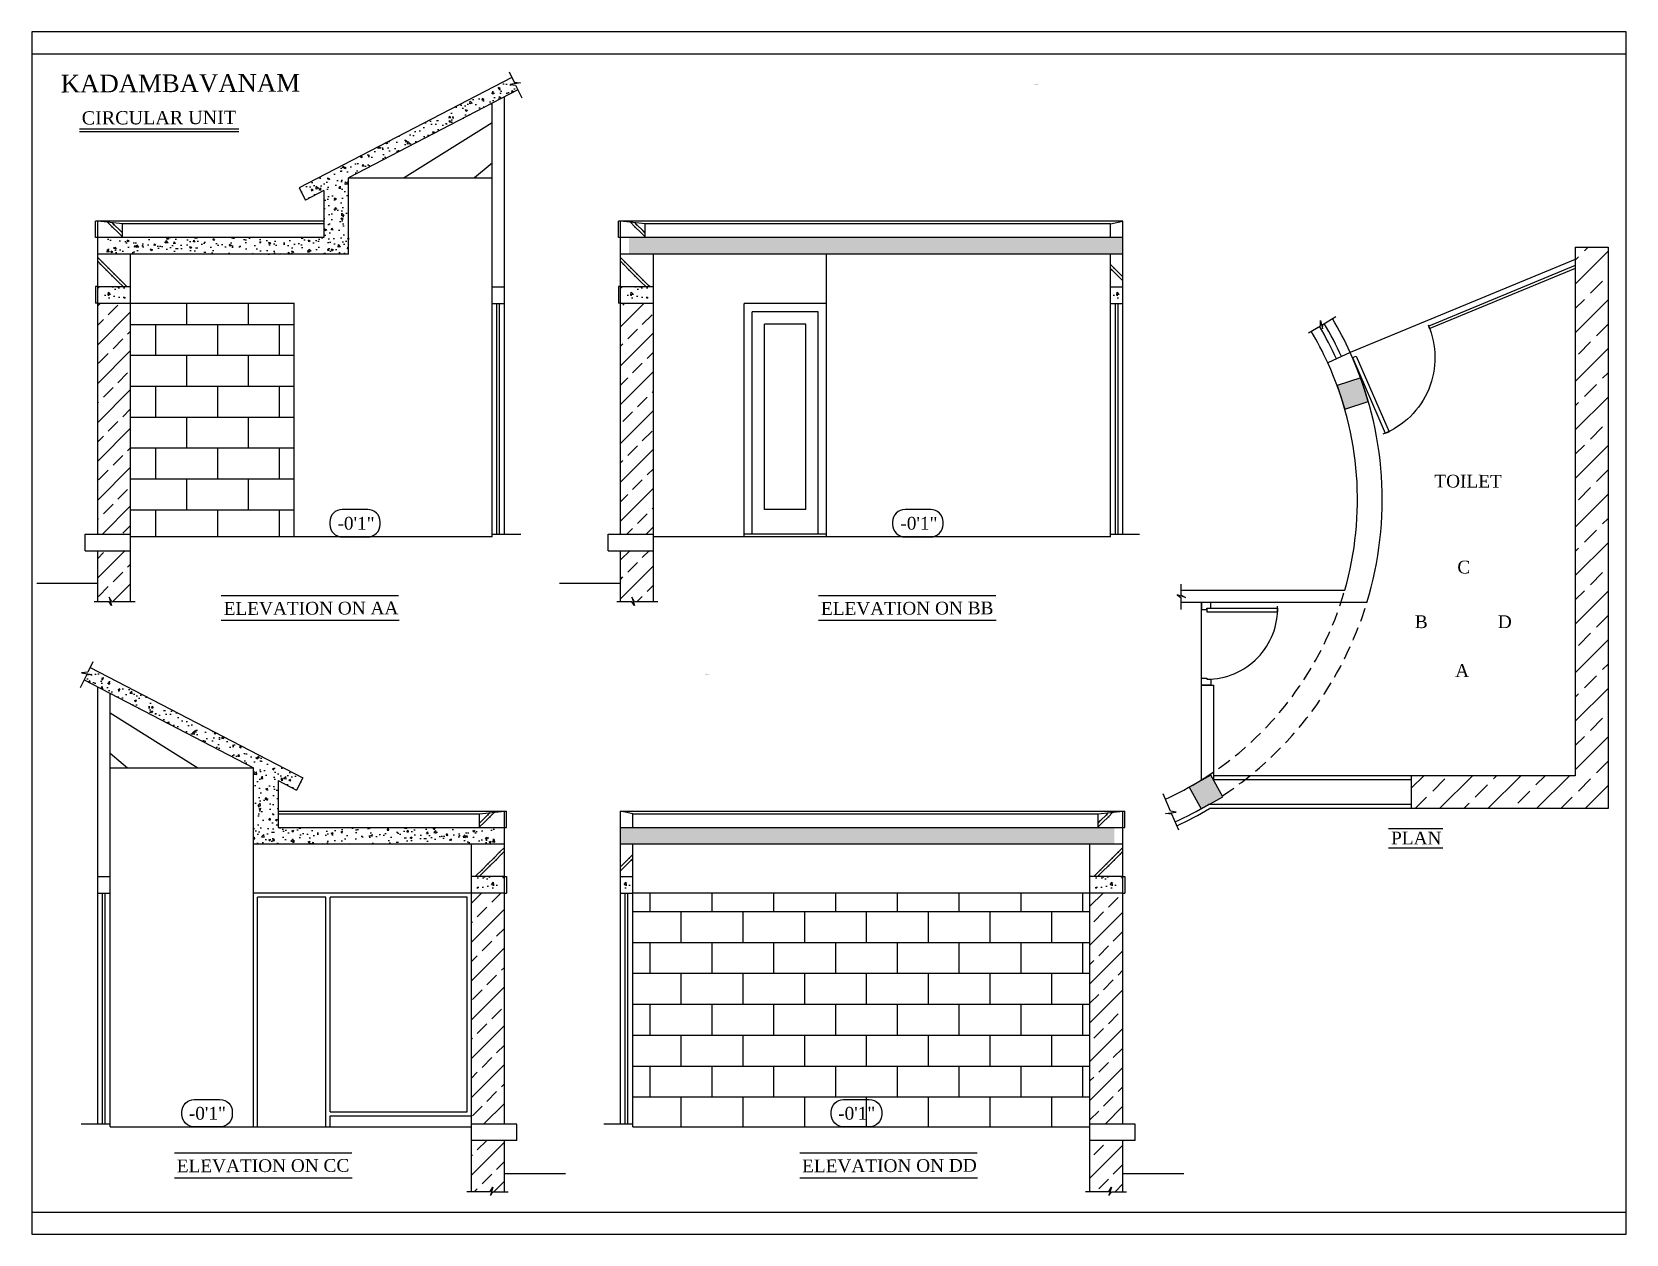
# Model space of a CAD drawing. Extents: x -87 to 3795, y -1857 to 1499.
# Drawn here: x -87 to 493, y 177 to 615 of the extents above; entities that cross this region are included whole.
import ezdxf
from ezdxf.enums import TextEntityAlignment as Align

# ---------------------------------------------------------------- set-up
doc = ezdxf.new("R2010")
doc.units = 0
doc.header["$LTSCALE"] = 20
doc.header["$MEASUREMENT"] = 0
doc.linetypes.add('HIDDEN', pattern=[0.375, 0.25, -0.125])
doc.layers.get('0').update_dxf_attribs({"linetype": 'CONTINUOUS'})
for name, color, linetype in [('border', 230, 'CONTINUOUS'), ('COLUMN', 31, 'CONTINUOUS'), ('DOOR', 1, 'CONTINUOUS'), ('glass', 4, 'CONTINUOUS'), ('HATCH', 8, 'CONTINUOUS'), ('levels', 2, 'CONTINUOUS'), ('Stone', 8, 'CONTINUOUS'), ('TEXTS', 2, 'CONTINUOUS'), ('wall', 13, 'CONTINUOUS'), ('window', 4, 'CONTINUOUS')]:
    doc.layers.add(name, color=color, linetype=linetype)
doc.layers.add('correct', color=230, linetype='CONTINUOUS', plot=False)
doc.styles.add('STYLE1', font='times_2.ttf')
pattern_1 = [(45, (-98.289, 13.591), (-7.07107, 7.07107), []), (45, (-91.218, 13.591), (-7.07107, 7.07107), [5, -2.5])]
pattern_2 = [(0, (-98.289, 13.591), (0, 11.25), []), (90, (-98.29, 13.59), (-22.5, 1e-15), [11.25, -11.25]), (90, (-87.04, 13.59), (-22.5, 1e-15), [-11.25, 11.25])]

msp = doc.modelspace()

# ---------------------------------------------------------------- texts
at = {"layer": 'TEXTS', "style": 'STYLE1'}
for s, height, rotation, p in [('KADAMBAVANAM', 6.4473, 0.20841, (-76.66, 593)), ('TOILET', 4.649, 359.79159, (423.42, 449.23)), ('-0\'1"', 4.649, 359.79159, (24.07, 433.88)), ('-0\'1"', 4.649, 359.79159, (229.01, 433.88)), ('ELEVATION ON AA', 4.6492, 0.20841, (-17.34, 402.81)), ('ELEVATION ON BB', 4.6492, 0.20841, (200.11, 402.81)), ('PLAN', 4.649, 359.79159, (407.67, 319.3)), ('-0\'1"', 4.649, 0.20841, (-30.03, 219.05)), ('-0\'1"', 4.649, 0.20841, (206.39, 219.05)), ('ELEVATION ON CC', 4.6492, 0.20841, (-34.43, 199.88)), ('ELEVATION ON DD', 4.6492, 0.20841, (193.25, 199.88))]:
    msp.add_text(s, height=height, rotation=rotation, dxfattribs=at).set_placement(p)
at = {"layer": 'TEXTS', "color": 7, "style": 'STYLE1'}
msp.add_text('CIRCULAR UNIT', height=4.8355, rotation=0.20841, dxfattribs=at).set_placement((-69.03, 581.34))
at = {"layer": 'TEXTS', "style": 'STYLE1'}
for s, p in [('C', (434.14, 417.91)), ('B', (418.67, 398.01)), ('D', (449.07, 398.01)), ('A', (433.57, 380.21))]:
    msp.add_text(s, height=4.65, rotation=359.79159, dxfattribs=at).set_placement(p, align=Align.CENTER)

# ---------------------------------------------------------------- blocks, each defined once
blk = doc.blocks.new('DR1H902')
at = {"color": 0}
for p, q in [((-0.5, 0), (-0.5, 1)), ((-0.5, 1), (-0.45, 1)), ((-0.45, 0), (-0.45, 1)), ((-0.5, 0), (-0.45, 0))]:
    blk.add_line(p, q, dxfattribs=at)
blk.add_arc((-0.5, 0), 1, 0, 91.707, dxfattribs=at)
blk = doc.blocks.new('A$C3B4262AC')
at = {"layer": 'DOOR'}
for p, q in [((0, 4), (0, 0)), ((2.5, 4), (0, 4)), ((0, 0), (3, 0)), ((2.5, 2.25), (2.5, 4)), ((3, 2.25), (2.5, 2.25)), ((3, 0), (3, 2.25))]:
    blk.add_line(p, q, dxfattribs=at)
blk = doc.blocks.new('A$C1F9E242A')
blk.add_blockref('A$C3B4262AC', (0, 0))
at = {"xscale": -1}
blk.add_blockref('A$C3B4262AC', (36, 0), dxfattribs=at)
at = {"layer": 'DOOR', "xscale": -31, "yscale": 31, "zscale": 68.88888888888889}
blk.add_blockref('DR1H902', (18, 2.25), dxfattribs=at)
blk = doc.blocks.new('*U18')
at = {"xscale": 1.333333333333333, "yscale": 1.333333333333333, "zscale": 1.333333333333333}
blk.add_blockref('A$C1F9E242A', (-44.04, -5.39), dxfattribs=at)

# ---------------------------------------------------------------- hatches: boundary and pattern name
at = {"layer": 'HATCH'}
h = msp.add_hatch(dxfattribs=at)
h.set_pattern_fill('AR-CONC', color=256, style=0)
h.set_pattern_definition([(130, (21569.179, 5107.121), (-7.1726018, -0.6275213), [0.75, -8.25]), (185, (21569.179, 5107.121), (1.3875133, 7.5219213), [0.6, -6.6]), (79.5486, (21568.5814, 5107.0684), (-5.7850938, 6.8943954), [0.637402, -7.011421]), (133.8158, (21569.179, 5109.121), (-10.6724105, -1.65519), [1.125, -12.375]), (83.3644, (21568.29, 5108.983), (-9.346627, 9.7411787), [0.956103, -10.51713]), (188.8158, (21569.179, 5109.121), (-9.3466195, 9.741186), [0.9, -9.9]), (159, (21568.179, 5108.621), (-5.9690705, -4.0261889), [0.75, -8.25]), (214, (21568.179, 5108.621), (-2.4331533, 7.2515005), [0.6, -6.6]), (108.5486, (21567.682, 5108.285), (-8.4022263, 3.225305), [0.637402, -7.011421]), (142.5, (21569.1792, 5107.1207), (-0.12159855, 3.32893854), [0, -6.52, 0, -6.7, 0, -6.625]), (172.5, (21569.179, 5107.1207), (-2.6306954, 3.9441171), [0, -3.82, 0, -6.37, 0, -2.525]), (212.5, (21571.4092, 5107.1207), (-5.33822436, -0.22554872), [0, -2.5, 0, -7.8, 0, -10.35]), (222.5, (21572.409, 5107.1207), (-5.8318617, 1.0010498), [0, -3.25, 0, -5.18, 0, -7.35])])
h.paths.add_polyline_path([(-60.07, 540.21), (19.14, 540.21), (19.14, 557.31), (12.44, 553.84), (10.14, 558.28), (28.59, 567.85), (87.59, 598.44), (89.79, 593.95), (28.14, 561.98), (28.14, 534.21), (-60.07, 534.21)])
h = msp.add_hatch(dxfattribs=at)
h.set_pattern_fill('AR-CONC', color=256, style=0)
h.set_pattern_definition([(130, (21759.5134, 5107.121), (-7.1726018, -0.6275213), [0.75, -8.25]), (185, (21759.513, 5107.121), (1.3875133, 7.5219213), [0.6, -6.6]), (79.5486, (21758.9156, 5107.0684), (-5.7850938, 6.8943954), [0.637402, -7.011421]), (133.8158, (21759.513, 5109.121), (-10.6724105, -1.65519), [1.125, -12.375]), (83.3644, (21758.624, 5108.983), (-9.346627, 9.7411787), [0.956103, -10.51713]), (188.8158, (21759.513, 5109.121), (-9.3466195, 9.741186), [0.9, -9.9]), (159, (21758.5134, 5108.621), (-5.9690705, -4.0261889), [0.75, -8.25]), (214, (21758.513, 5108.621), (-2.4331533, 7.2515005), [0.6, -6.6]), (108.5486, (21758.016, 5108.285), (-8.4022263, 3.225305), [0.637402, -7.011421]), (142.5, (21759.5134, 5107.1207), (-0.12159855, 3.32893854), [0, -6.52, 0, -6.7, 0, -6.625]), (172.5, (21759.5134, 5107.1207), (-2.6306954, 3.9441171), [0, -3.82, 0, -6.37, 0, -2.525]), (212.5, (21761.7434, 5107.1207), (-5.33822436, -0.22554872), [0, -2.5, 0, -7.8, 0, -10.35]), (222.5, (21762.7434, 5107.1207), (-5.8318617, 1.0010498), [0, -3.25, 0, -5.18, 0, -7.35])])
h.paths.add_polyline_path([(130.26, 540.21), (310.05, 540.21), (310.05, 534.21), (130.26, 534.21)])
h.paths.add_polyline_path([(279.02, 596.2), (277.28, 595.92), (279.29, 595.65), (280.13, 593.95)])
h = msp.add_hatch(dxfattribs=at)
h.set_pattern_fill('BRICK HATCH', color=8, angle=45, style=0)
h.set_pattern_definition([(135, (96177.875, 71111.977), (8.4852814, 8.4852814), [3, 0]), (135, (96178.582, 71112.684), (8.4852814, 8.4852814), [3, 0])])
h.paths.add_polyline_path([(-54.24, 540.21), (-54.24, 545.21), (-63.24, 546.21), (-63.24, 540.21)])
h = msp.add_hatch(dxfattribs=at)
h.set_pattern_fill('BRICK HATCH', color=8, angle=45, style=0)
h.set_pattern_definition([(135, (96368.209, 71111.977), (8.4852814, 8.4852814), [3, 0]), (135, (96368.916, 71112.684), (8.4852814, 8.4852814), [3, 0])])
h.paths.add_polyline_path([(136.1, 540.21), (136.1, 545.21), (127.1, 546.21), (127.1, 540.21)])
h = msp.add_hatch(dxfattribs=at)
h.set_pattern_fill('BRICK HATCH', color=8, angle=45, style=0)
h.set_pattern_definition([(135, (96177.875, 71094.088), (8.4852814, 8.4852814), [3, 0]), (135, (96178.582, 71094.795), (8.4852814, 8.4852814), [3, 0])])
h.paths.add_polyline_path([(-51.24, 522.32), (-51.24, 534.21), (-63.24, 534.21), (-63.24, 522.32)])
h = msp.add_hatch(dxfattribs=at)
h.set_pattern_fill('BRICK HATCH', color=8, angle=45, style=0)
h.set_pattern_definition([(135, (96368.209, 71094.088), (8.4852814, 8.4852814), [3, 0]), (135, (96368.916, 71094.795), (8.4852814, 8.4852814), [3, 0])])
h.paths.add_polyline_path([(139.1, 522.32), (139.1, 534.21), (127.1, 534.21), (127.1, 522.32)])
h = msp.add_hatch(dxfattribs=at)
h.set_pattern_fill('BRICK HATCH', color=8, angle=45, style=0)
h.set_pattern_definition([(135, (96544.061, 71094.088), (8.4852814, 8.4852814), [3, 0]), (135, (96544.768, 71094.795), (8.4852814, 8.4852814), [3, 0])])
h.paths.add_polyline_path([(310.05, 522.32), (310.05, 534.21), (305.55, 534.21), (305.55, 522.32)])
h = msp.add_hatch(dxfattribs=at)
h.set_pattern_fill('ANSI33', color=256, scale=50, style=0)
h.set_pattern_definition([(45, (-95752.523, 73541.921), (-8.8388348, 8.8388348), []), (45, (-95743.684, 73541.921), (-8.8388348, 8.8388348), [6.25, -3.125])])
h.paths.add_polyline_path([(474.75, 344.3), (415.17, 344.3), (415.17, 332.3), (486.75, 332.3), (486.75, 536.69), (474.75, 536.69)])
h = msp.add_hatch(dxfattribs=at)
h.set_pattern_fill('AR-CONC', color=256, style=0)
h.set_pattern_definition([(130, (21486.7987, 5101.121), (-7.1726018, -0.6275213), [0.75, -8.25]), (185, (21486.799, 5101.121), (1.3875133, 7.5219213), [0.6, -6.6]), (79.5486, (21486.201, 5101.0684), (-5.7850938, 6.8943954), [0.637402, -7.011421]), (133.8158, (21486.799, 5103.121), (-10.6724105, -1.65519), [1.125, -12.375]), (83.3644, (21485.909, 5102.983), (-9.346627, 9.7411787), [0.956103, -10.51713]), (188.8158, (21486.799, 5103.121), (-9.3466195, 9.741186), [0.9, -9.9]), (159, (21485.7987, 5102.621), (-5.9690705, -4.0261889), [0.75, -8.25]), (214, (21485.799, 5102.621), (-2.4331533, 7.2515005), [0.6, -6.6]), (108.5486, (21485.301, 5102.285), (-8.4022263, 3.225305), [0.637402, -7.011421]), (142.5, (21486.7987, 5101.1207), (-0.12159855, 3.32893854), [0, -6.52, 0, -6.7, 0, -6.625]), (172.5, (21486.7987, 5101.1207), (-2.6306954, 3.9441171), [0, -3.82, 0, -6.37, 0, -2.525]), (212.5, (21489.0287, 5101.1207), (-5.33822436, -0.22554872), [0, -2.5, 0, -7.8, 0, -10.35]), (222.5, (21490.0287, 5101.1207), (-5.8318617, 1.0010498), [0, -3.25, 0, -5.18, 0, -7.35])])
h.paths.add_polyline_path([(-63.24, 522.32), (-51.24, 522.32), (-51.24, 516.32), (-63.24, 516.32)])
h = msp.add_hatch(dxfattribs=at)
h.set_pattern_fill('AR-CONC', color=256, style=0)
h.set_pattern_definition([(130, (21677.133, 5101.121), (-7.1726018, -0.6275213), [0.75, -8.25]), (185, (21677.133, 5101.121), (1.3875133, 7.5219213), [0.6, -6.6]), (79.5486, (21676.535, 5101.0684), (-5.7850938, 6.8943954), [0.637402, -7.011421]), (133.8158, (21677.133, 5103.121), (-10.6724105, -1.65519), [1.125, -12.375]), (83.3644, (21676.243, 5102.983), (-9.346627, 9.7411787), [0.956103, -10.51713]), (188.8158, (21677.133, 5103.121), (-9.3466195, 9.741186), [0.9, -9.9]), (159, (21676.133, 5102.621), (-5.9690705, -4.0261889), [0.75, -8.25]), (214, (21676.133, 5102.621), (-2.4331533, 7.2515005), [0.6, -6.6]), (108.5486, (21675.6354, 5102.285), (-8.4022263, 3.225305), [0.637402, -7.011421]), (142.5, (21677.1328, 5101.1207), (-0.12159855, 3.32893854), [0, -6.52, 0, -6.7, 0, -6.625]), (172.5, (21677.133, 5101.1207), (-2.6306954, 3.9441171), [0, -3.82, 0, -6.37, 0, -2.525]), (212.5, (21679.3628, 5101.1207), (-5.33822436, -0.22554872), [0, -2.5, 0, -7.8, 0, -10.35]), (222.5, (21680.363, 5101.1207), (-5.8318617, 1.0010498), [0, -3.25, 0, -5.18, 0, -7.35])])
h.paths.add_polyline_path([(127.1, 522.32), (139.1, 522.32), (139.1, 516.32), (127.1, 516.32)])
h = msp.add_hatch(dxfattribs=at)
h.set_pattern_fill('AR-CONC', color=256, style=0)
h.set_pattern_definition([(130, (21854.0585, 5101.121), (-7.1726018, -0.6275213), [0.75, -8.25]), (185, (21854.0585, 5101.121), (1.3875133, 7.5219213), [0.6, -6.6]), (79.5486, (21853.461, 5101.0684), (-5.7850938, 6.8943954), [0.637402, -7.011421]), (133.8158, (21854.0585, 5103.121), (-10.6724105, -1.65519), [1.125, -12.375]), (83.3644, (21853.169, 5102.983), (-9.346627, 9.7411787), [0.956103, -10.51713]), (188.8158, (21854.058, 5103.121), (-9.3466195, 9.741186), [0.9, -9.9]), (159, (21853.0585, 5102.621), (-5.9690705, -4.0261889), [0.75, -8.25]), (214, (21853.0585, 5102.621), (-2.4331533, 7.2515005), [0.6, -6.6]), (108.5486, (21852.561, 5102.285), (-8.4022263, 3.225305), [0.637402, -7.011421]), (142.5, (21854.0585, 5101.1207), (-0.12159855, 3.32893854), [0, -6.52, 0, -6.7, 0, -6.625]), (172.5, (21854.0585, 5101.1207), (-2.6306954, 3.9441171), [0, -3.82, 0, -6.37, 0, -2.525]), (212.5, (21856.2885, 5101.1207), (-5.33822436, -0.22554872), [0, -2.5, 0, -7.8, 0, -10.35]), (222.5, (21857.2885, 5101.1207), (-5.8318617, 1.0010498), [0, -3.25, 0, -5.18, 0, -7.35])])
h.paths.add_polyline_path([(310.05, 516.21), (310.05, 522.21), (305.55, 522.21), (305.55, 516.21)])
h = msp.add_hatch(dxfattribs=at)
h.set_pattern_fill('ANSI33', color=256, scale=40, style=0)
h.set_pattern_definition(pattern_1)
h.paths.add_polyline_path([(-51.24, 516.32), (-63.24, 516.32), (-63.24, 432.32), (-51.24, 432.32)])
h.paths.add_polyline_path([(-63.24, 407.62), (-59.05, 407.62), (-58.15, 406.28), (-59.06, 409.23), (-58.11, 407.64), (-51.24, 407.64), (-51.24, 426.32), (-63.24, 426.32)])
h = msp.add_hatch(dxfattribs=at)
h.set_pattern_fill('ANSI33', color=256, scale=40, style=0)
h.set_pattern_definition(pattern_1)
h.paths.add_polyline_path([(139.1, 516.32), (127.1, 516.32), (127.1, 432.32), (139.1, 432.32)])
h.paths.add_polyline_path([(127.1, 407.62), (131.28, 407.62), (132.19, 406.28), (131.27, 409.23), (132.23, 407.64), (139.1, 407.64), (139.1, 426.32), (127.1, 426.32)])
for points in [[(388.06, 486.29), (390.85, 477.73), (399.4, 480.52), (396.62, 489.07)], [(334.19, 340.17), (338.49, 332.26), (346.4, 336.56), (342.1, 344.47)]]:
    msp.add_hatch(color=256, dxfattribs=at).paths.add_polyline_path(points)
h = msp.add_hatch(dxfattribs=at)
h.set_pattern_fill('AR-CONC', color=256, style=0)
h.set_pattern_definition([(50, (-21547.5755, 4892.3416), (7.1726018, -0.6275213), [0.75, -8.25]), (355, (-21547.5755, 4892.3416), (-1.3875133, 7.5219213), [0.6, -6.6]), (100.4514, (-21546.978, 4892.289), (5.7850938, 6.8943954), [0.637402, -7.011421]), (46.1842, (-21547.5755, 4894.342), (10.6724105, -1.65519), [1.125, -12.375]), (96.6356, (-21546.686, 4894.204), (9.346627, 9.7411787), [0.956103, -10.51713]), (351.1842, (-21547.575, 4894.342), (9.3466195, 9.741186), [0.9, -9.9]), (21, (-21546.5755, 4893.8416), (5.9690705, -4.0261889), [0.75, -8.25]), (326, (-21546.5755, 4893.8416), (2.4331533, 7.2515005), [0.6, -6.6]), (71.4514, (-21546.078, 4893.506), (8.4022263, 3.225305), [0.637402, -7.011421]), (37.5, (-21547.5755, 4892.3416), (0.12159855, 3.32893854), [0, -6.52, 0, -6.7, 0, -6.625]), (7.5, (-21547.5755, 4892.3416), (2.6306954, 3.9441171), [0, -3.82, 0, -6.37, 0, -2.525]), (327.5, (-21549.8055, 4892.3416), (5.33822436, -0.22554872), [0, -2.5, 0, -7.8, 0, -10.35]), (317.5, (-21550.8055, 4892.3416), (5.8318617, 1.0010498), [0, -3.25, 0, -5.18, 0, -7.35])])
h.paths.add_polyline_path([(81.68, 325.43), (2.46, 325.43), (2.46, 342.54), (9.16, 339.06), (11.46, 343.5), (-6.99, 353.07), (-65.99, 383.66), (-68.19, 379.17), (-6.54, 347.2), (-6.54, 319.43), (81.68, 319.43)])
h = msp.add_hatch(dxfattribs=at)
h.set_pattern_fill('AR-CONC', color=256, style=0)
h.set_pattern_definition([(50, (-21322.3653, 4892.3416), (7.1726018, -0.6275213), [0.75, -8.25]), (355, (-21322.365, 4892.3416), (-1.3875133, 7.5219213), [0.6, -6.6]), (100.4514, (-21321.7676, 4892.289), (5.7850938, 6.8943954), [0.637402, -7.011421]), (46.1842, (-21322.365, 4894.342), (10.6724105, -1.65519), [1.125, -12.375]), (96.6356, (-21321.476, 4894.204), (9.346627, 9.7411787), [0.956103, -10.51713]), (351.1842, (-21322.365, 4894.342), (9.3466195, 9.741186), [0.9, -9.9]), (21, (-21321.3653, 4893.8416), (5.9690705, -4.0261889), [0.75, -8.25]), (326, (-21321.365, 4893.8416), (2.4331533, 7.2515005), [0.6, -6.6]), (71.4514, (-21320.868, 4893.506), (8.4022263, 3.225305), [0.637402, -7.011421]), (37.5, (-21322.3653, 4892.3416), (0.12159855, 3.32893854), [0, -6.52, 0, -6.7, 0, -6.625]), (7.5, (-21322.3653, 4892.3416), (2.6306954, 3.9441171), [0, -3.82, 0, -6.37, 0, -2.525]), (327.5, (-21324.5953, 4892.3416), (5.33822436, -0.22554872), [0, -2.5, 0, -7.8, 0, -10.35]), (317.5, (-21325.5953, 4892.3416), (5.8318617, 1.0010498), [0, -3.25, 0, -5.18, 0, -7.35])])
h.paths.add_polyline_path([(306.89, 325.43), (127.1, 325.43), (127.1, 319.43), (306.89, 319.43)])
h.paths.add_polyline_path([(158.12, 381.42), (159.87, 381.15), (157.86, 380.87), (157.02, 379.17)])
h = msp.add_hatch(dxfattribs=at)
h.set_pattern_fill('BRICK HATCH', color=8, angle=45, style=0)
h.set_pattern_definition([(45, (-96156.271, 70897.198), (-8.4852814, 8.4852814), [3, 0]), (45, (-96156.978, 70897.905), (-8.4852814, 8.4852814), [3, 0])])
h.paths.add_polyline_path([(75.84, 325.43), (75.84, 330.43), (84.84, 331.43), (84.84, 325.43)])
h = msp.add_hatch(dxfattribs=at)
h.set_pattern_fill('BRICK HATCH', color=8, angle=45, style=0)
h.set_pattern_definition([(45, (-95931.061, 70897.198), (-8.4852814, 8.4852814), [3, 0]), (45, (-95931.768, 70897.905), (-8.4852814, 8.4852814), [3, 0])])
h.paths.add_polyline_path([(301.05, 325.43), (301.05, 330.43), (310.05, 331.43), (310.05, 325.43)])
h = msp.add_hatch(dxfattribs=at)
h.set_pattern_fill('BRICK HATCH', color=8, angle=45, style=0)
h.set_pattern_definition([(45, (-96156.271, 70879.309), (-8.4852814, 8.4852814), [3, 0]), (45, (-96156.978, 70880.016), (-8.4852814, 8.4852814), [3, 0])])
h.paths.add_polyline_path([(72.84, 307.54), (72.84, 319.43), (84.84, 319.43), (84.84, 307.54)])
h = msp.add_hatch(dxfattribs=at)
h.set_pattern_fill('BRICK HATCH', color=8, angle=45, style=0)
h.set_pattern_definition([(45, (-96106.913, 70879.309), (-8.4852814, 8.4852814), [3, 0]), (45, (-96107.62, 70880.016), (-8.4852814, 8.4852814), [3, 0])])
h.paths.add_polyline_path([(127.1, 307.54), (127.1, 319.43), (131.6, 319.43), (131.6, 307.54)])
h = msp.add_hatch(dxfattribs=at)
h.set_pattern_fill('BRICK HATCH', color=8, angle=45, style=0)
h.set_pattern_definition([(45, (-95931.061, 70879.309), (-8.4852814, 8.4852814), [3, 0]), (45, (-95931.768, 70880.016), (-8.4852814, 8.4852814), [3, 0])])
h.paths.add_polyline_path([(298.05, 307.54), (298.05, 319.43), (310.05, 319.43), (310.05, 307.54)])
h = msp.add_hatch(dxfattribs=at)
h.set_pattern_fill('AR-CONC', color=256, style=0)
h.set_pattern_definition([(50, (-21465.195, 4886.3416), (7.1726018, -0.6275213), [0.75, -8.25]), (355, (-21465.195, 4886.3416), (-1.3875133, 7.5219213), [0.6, -6.6]), (100.4514, (-21464.597, 4886.289), (5.7850938, 6.8943954), [0.637402, -7.011421]), (46.1842, (-21465.195, 4888.342), (10.6724105, -1.65519), [1.125, -12.375]), (96.6356, (-21464.306, 4888.204), (9.346627, 9.7411787), [0.956103, -10.51713]), (351.1842, (-21465.195, 4888.342), (9.3466195, 9.741186), [0.9, -9.9]), (21, (-21464.195, 4887.8416), (5.9690705, -4.0261889), [0.75, -8.25]), (326, (-21464.195, 4887.8416), (2.4331533, 7.2515005), [0.6, -6.6]), (71.4514, (-21463.6975, 4887.506), (8.4022263, 3.225305), [0.637402, -7.011421]), (37.5, (-21465.195, 4886.3416), (0.12159855, 3.32893854), [0, -6.52, 0, -6.7, 0, -6.625]), (7.5, (-21465.195, 4886.3416), (2.6306954, 3.9441171), [0, -3.82, 0, -6.37, 0, -2.525]), (327.5, (-21467.425, 4886.3416), (5.33822436, -0.22554872), [0, -2.5, 0, -7.8, 0, -10.35]), (317.5, (-21468.425, 4886.3416), (5.8318617, 1.0010498), [0, -3.25, 0, -5.18, 0, -7.35])])
h.paths.add_polyline_path([(84.84, 307.54), (72.84, 307.54), (72.84, 301.54), (84.84, 301.54)])
h = msp.add_hatch(dxfattribs=at)
h.set_pattern_fill('AR-CONC', color=256, style=0)
h.set_pattern_definition([(50, (-21416.9104, 4886.3416), (7.1726018, -0.6275213), [0.75, -8.25]), (355, (-21416.9104, 4886.3416), (-1.3875133, 7.5219213), [0.6, -6.6]), (100.4514, (-21416.313, 4886.289), (5.7850938, 6.8943954), [0.637402, -7.011421]), (46.1842, (-21416.91, 4888.342), (10.6724105, -1.65519), [1.125, -12.375]), (96.6356, (-21416.021, 4888.204), (9.346627, 9.7411787), [0.956103, -10.51713]), (351.1842, (-21416.91, 4888.342), (9.3466195, 9.741186), [0.9, -9.9]), (21, (-21415.9104, 4887.8416), (5.9690705, -4.0261889), [0.75, -8.25]), (326, (-21415.9104, 4887.8416), (2.4331533, 7.2515005), [0.6, -6.6]), (71.4514, (-21415.413, 4887.506), (8.4022263, 3.225305), [0.637402, -7.011421]), (37.5, (-21416.9104, 4886.3416), (0.12159855, 3.32893854), [0, -6.52, 0, -6.7, 0, -6.625]), (7.5, (-21416.9104, 4886.3416), (2.6306954, 3.9441171), [0, -3.82, 0, -6.37, 0, -2.525]), (327.5, (-21419.1404, 4886.3416), (5.33822436, -0.22554872), [0, -2.5, 0, -7.8, 0, -10.35]), (317.5, (-21420.1404, 4886.3416), (5.8318617, 1.0010498), [0, -3.25, 0, -5.18, 0, -7.35])])
h.paths.add_polyline_path([(127.1, 301.43), (127.1, 307.43), (131.6, 307.43), (131.6, 301.43)])
h = msp.add_hatch(dxfattribs=at)
h.set_pattern_fill('AR-CONC', color=256, style=0)
h.set_pattern_definition([(50, (-21239.985, 4886.3416), (7.1726018, -0.6275213), [0.75, -8.25]), (355, (-21239.985, 4886.3416), (-1.3875133, 7.5219213), [0.6, -6.6]), (100.4514, (-21239.387, 4886.289), (5.7850938, 6.8943954), [0.637402, -7.011421]), (46.1842, (-21239.985, 4888.342), (10.6724105, -1.65519), [1.125, -12.375]), (96.6356, (-21239.095, 4888.204), (9.346627, 9.7411787), [0.956103, -10.51713]), (351.1842, (-21239.985, 4888.342), (9.3466195, 9.741186), [0.9, -9.9]), (21, (-21238.985, 4887.8416), (5.9690705, -4.0261889), [0.75, -8.25]), (326, (-21238.985, 4887.8416), (2.4331533, 7.2515005), [0.6, -6.6]), (71.4514, (-21238.4874, 4887.506), (8.4022263, 3.225305), [0.637402, -7.011421]), (37.5, (-21239.9848, 4886.3416), (0.12159855, 3.32893854), [0, -6.52, 0, -6.7, 0, -6.625]), (7.5, (-21239.9848, 4886.3416), (2.6306954, 3.9441171), [0, -3.82, 0, -6.37, 0, -2.525]), (327.5, (-21242.2148, 4886.3416), (5.33822436, -0.22554872), [0, -2.5, 0, -7.8, 0, -10.35]), (317.5, (-21243.215, 4886.3416), (5.8318617, 1.0010498), [0, -3.25, 0, -5.18, 0, -7.35])])
h.paths.add_polyline_path([(310.05, 307.54), (298.05, 307.54), (298.05, 301.54), (310.05, 301.54)])
h = msp.add_hatch(dxfattribs=at)
h.set_pattern_fill('ANSI33', color=256, scale=40, style=0)
h.set_pattern_definition(pattern_1)
h.paths.add_polyline_path([(72.84, 301.54), (84.84, 301.54), (84.84, 217.54), (72.84, 217.54)])
h.paths.add_polyline_path([(84.84, 192.85), (80.66, 192.85), (79.75, 191.5), (80.67, 194.45), (79.71, 192.86), (72.84, 192.86), (72.84, 211.54), (84.84, 211.54)])
h = msp.add_hatch(dxfattribs=at)
h.set_pattern_fill('ANSI33', color=256, scale=40, style=0)
h.set_pattern_definition(pattern_1)
h.paths.add_polyline_path([(298.05, 301.54), (310.05, 301.54), (310.05, 217.54), (298.05, 217.54)])
h.paths.add_polyline_path([(310.05, 192.85), (305.87, 192.85), (304.96, 191.5), (305.88, 194.45), (304.92, 192.86), (298.05, 192.86), (298.05, 211.54), (310.05, 211.54)])
at = {"layer": 'Stone', "lineweight": -2}
h = msp.add_hatch(dxfattribs=at)
h.set_pattern_fill('BRICK', color=8, scale=45, style=0)
h.set_pattern_definition(pattern_2)
h.paths.add_polyline_path([(8.34, 516.32), (-51.24, 516.32), (-51.24, 431.21), (8.34, 431.21)])
h = msp.add_hatch(dxfattribs=at)
h.set_pattern_fill('BRICK', color=8, scale=45, style=0)
h.set_pattern_definition(pattern_2)
h.paths.add_polyline_path([(298.05, 301.54), (131.6, 301.54), (131.6, 216.43), (298.05, 216.43)])

# ---------------------------------------------------------------- linework, layer by layer
at = {"color": 8}
for p, q in [((80.34, 581.95), (48.32, 561.98)), ((80.34, 567.31), (73.99, 561.98)), ((-58.74, 367.17), (-26.71, 347.2)), ((-58.74, 352.53), (-52.39, 347.2))]:
    msp.add_line(p, q, dxfattribs=at)
for p, q in [((28.14, 561.98), (80.34, 561.98)), ((202.1, 431.21), (202.1, 534.21)), ((474.75, 532.23), (392.84, 498.3)), ((305.55, 432.21), (305.55, 516.21)), ((310.05, 432.21), (310.05, 516.21)), ((172.1, 431.21), (172.1, 432.21)), ((202.1, 432.21), (172.1, 432.21)), ((202.1, 431.21), (202.1, 432.21)), ((338.67, 377.3), (338.67, 407.3)), ((-58.74, 347.2), (-6.54, 347.2)), ((415.17, 344.3), (343.17, 344.3)), ((415.17, 332.3), (341.59, 332.3)), ((-6.54, 216.43), (-6.54, 319.43)), ((127.1, 217.43), (127.1, 301.43)), ((131.6, 217.43), (131.6, 301.43)), ((21.36, 216.43), (21.36, 220.43)), ((21.36, 220.43), (72.84, 220.43))]:
    msp.add_line(p, q)
for points in [[(86.56, 600.53), (88.44, 596.72), (90.76, 596.53), (86.95, 595.92), (88.95, 595.65), (91.2, 591.1)], [(377.61, 505.46), (381.98, 508.09), (381.98, 509.95), (382.71, 506.95), (382.8, 508.57), (387.51, 511.41)], [(331.19, 413.98), (331.19, 410.16), (332.79, 409.2), (329.84, 410.12), (331.18, 409.21), (331.18, 404.83)], [(-49.58, 407.64), (-58.11, 407.64), (-59.06, 409.23), (-58.15, 406.28), (-59.05, 407.62), (-64.56, 407.62)], [(140.75, 407.64), (132.23, 407.64), (131.27, 409.23), (132.19, 406.28), (131.28, 407.62), (125.78, 407.62)], [(-64.95, 385.76), (-66.84, 381.94), (-69.16, 381.75), (-65.34, 381.15), (-67.35, 380.87), (-69.6, 376.33)], [(330.4, 324.41), (327.86, 330.26), (325.55, 330.56), (329.39, 330.98), (327.4, 331.35), (324.66, 337.66)], [(71.18, 192.86), (79.71, 192.86), (80.67, 194.45), (79.75, 191.5), (80.66, 192.85), (86.16, 192.85)], [(296.4, 192.86), (304.92, 192.86), (305.88, 194.45), (304.96, 191.5), (305.87, 192.85), (311.37, 192.85)]]:
    msp.add_lwpolyline(points)
for radius, start, end in [(120, 24.4991, 30.70218), (129, 24.4991, 30.72229), (130.5, 294.54569, 300.45032)]:
    msp.add_arc((275.45, 444.8), radius, start, end)
at = {"linetype": 'HIDDEN'}
for radius, start, end in [(120, 301.78833, 344.03799), (129, 303.29065, 343.10027)]:
    msp.add_arc((275.45, 444.8), radius, start, end, dxfattribs=at)
at = {"layer": 'border', "lineweight": -2}
for p, q in [((-87.19, 607.12), (493.26, 607.12)), ((-87.19, 185.35), (493.26, 185.35))]:
    msp.add_line(p, q, dxfattribs=at)
at = {"layer": 'COLUMN'}
for points in [[(390.85, 477.73), (399.4, 480.52), (396.62, 489.07), (388.06, 486.29)], [(338.49, 332.26), (346.4, 336.56), (342.1, 344.47), (334.19, 340.17)]]:
    msp.add_lwpolyline(points, close=True, dxfattribs=at)
at = {"layer": 'correct', "color": 3}
msp.add_lwpolyline([(-87.19, 615.07), (-87.19, 177.4), (493.26, 177.4), (493.26, 615.07)], close=True, dxfattribs=at)
at = {"layer": 'DOOR'}
for p, q in [((80.34, 432.21), (80.34, 516.21)), ((82.09, 432.21), (82.09, 516.21)), ((83.09, 432.21), (83.09, 516.21)), ((84.84, 432.21), (84.84, 516.21)), ((202.1, 516.21), (172.1, 516.21)), ((172.1, 432.21), (172.1, 516.21)), ((175.1, 432.21), (175.1, 513.21)), ((199.1, 513.21), (175.1, 513.21)), ((199.1, 432.21), (199.1, 513.21)), ((202.1, 432.21), (202.1, 516.21)), ((194.6, 508.71), (179.6, 508.71)), ((179.6, 441.21), (179.6, 508.71)), ((194.6, 441.21), (194.6, 508.71)), ((194.6, 441.21), (179.6, 441.21)), ((-63.24, 217.43), (-63.24, 301.43)), ((-61.49, 217.43), (-61.49, 301.43)), ((-60.49, 217.43), (-60.49, 301.43)), ((-58.74, 217.43), (-58.74, 301.43))]:
    msp.add_line(p, q, dxfattribs=at)
at = {"layer": 'glass'}
for p, q in [((474.75, 530.06), (421.37, 507.95)), ((474.75, 528.98), (421.77, 507.03)), ((307.3, 432.21), (307.3, 516.21)), ((308.3, 432.21), (308.3, 516.21)), ((72.84, 301.54), (-6.54, 301.54)), ((19.86, 300.04), (-5.04, 300.04)), ((-5.04, 216.43), (-5.04, 300.04)), ((19.86, 216.43), (19.86, 300.04)), ((71.34, 300.04), (21.36, 300.04)), ((21.36, 221.93), (21.36, 300.04)), ((71.34, 221.93), (71.34, 300.04)), ((128.85, 217.43), (128.85, 301.43)), ((129.85, 217.43), (129.85, 301.43)), ((21.36, 221.93), (71.34, 221.93))]:
    msp.add_line(p, q, dxfattribs=at)
msp.add_arc((275.45, 444.8), 159, 23.04053, 23.40091, dxfattribs=at)
at = {"layer": 'levels', "color": 7}
for points in [[(35.11, 441.2), (25.77, 441.2, 0.414214), (21.27, 436.7), (21.27, 435.71, 0.414214), (25.77, 431.21), (35.11, 431.21, 0.414214), (39.61, 435.71), (39.61, 436.7, 0.414214)], [(240.05, 441.2), (230.71, 441.2, 0.414214), (226.21, 436.7), (226.21, 435.71, 0.414214), (230.71, 431.21), (240.05, 431.21, 0.414214), (244.55, 435.71), (244.55, 436.7, 0.414214)], [(-28.06, 226.42), (-18.72, 226.42, -0.414214), (-14.22, 221.92), (-14.22, 220.93, -0.414214), (-18.72, 216.43), (-28.06, 216.43, -0.414214), (-32.56, 220.93), (-32.56, 221.92, -0.414214)], [(208.36, 226.42), (217.71, 226.42, -0.414214), (222.21, 221.92), (222.21, 220.93, -0.414214), (217.71, 216.43), (208.36, 216.43, -0.414214), (203.86, 220.93), (203.86, 221.92, -0.414214)]]:
    msp.add_lwpolyline(points, format="xyb", close=True, dxfattribs=at)
at = {"layer": 'TEXTS', "color": 7}
for p, q in [((-11.9, 579.66), (-69.91, 579.66)), ((-11.9, 578.74), (-69.91, 578.74))]:
    msp.add_line(p, q, dxfattribs=at)
at = {"layer": 'TEXTS'}
for p, q in [((46.34, 409.76), (-18.23, 409.76)), ((263.79, 409.76), (199.22, 409.76)), ((46.48, 400.76), (-18.23, 400.76)), ((263.94, 400.76), (199.22, 400.76)), ((406.76, 325.02), (426.51, 325.02)), ((406.76, 318.04), (426.51, 318.04)), ((29.26, 206.83), (-35.31, 206.83)), ((256.93, 206.83), (192.36, 206.83)), ((29.4, 197.83), (-35.31, 197.83)), ((257.08, 197.83), (192.36, 197.83))]:
    msp.add_line(p, q, dxfattribs=at)
at = {"layer": 'wall'}
for p, q in [((87.59, 598.44), (10.14, 558.28)), ((89.79, 593.95), (28.14, 561.98)), ((80.34, 516.21), (80.34, 589.05)), ((84.84, 516.21), (84.84, 591.38)), ((10.14, 558.28), (12.44, 553.84)), ((19.14, 557.31), (12.44, 553.84)), ((19.14, 557.31), (19.14, 540.21)), ((28.14, 534.21), (28.14, 561.98)), ((-63.99, 540.21), (-63.99, 546.21)), ((-63.24, 546.21), (-63.99, 546.21)), ((-54.24, 545.21), (-63.24, 546.21)), ((-63.24, 432.21), (-63.24, 546.21)), ((126.35, 540.21), (126.35, 546.21)), ((127.1, 546.21), (126.35, 546.21)), ((136.1, 545.21), (127.1, 546.21)), ((127.1, 432.21), (127.1, 546.21)), ((305.55, 545.21), (310.05, 546.21)), ((310.05, 516.21), (310.05, 546.21)), ((-63.24, 540.21), (-63.99, 540.21)), ((19.14, 540.21), (-63.24, 540.21)), ((-54.24, 540.21), (-54.24, 545.21)), ((127.1, 540.21), (126.35, 540.21)), ((310.05, 540.21), (127.1, 540.21)), ((136.1, 540.21), (136.1, 545.21)), ((305.55, 540.21), (305.55, 545.21)), ((28.14, 534.21), (-63.24, 534.21)), ((-51.24, 407.62), (-51.24, 534.21)), ((310.05, 534.21), (127.1, 534.21)), ((139.1, 407.62), (139.1, 534.21)), ((305.55, 516.21), (305.55, 534.21)), ((474.75, 536.69), (474.75, 344.3)), ((474.75, 536.69), (486.75, 536.69)), ((486.75, 536.69), (486.75, 332.3)), ((-63.99, 522.32), (-63.99, 516.32)), ((-63.24, 522.32), (-63.99, 522.32)), ((-63.24, 522.32), (-51.24, 522.32)), ((80.34, 522.21), (84.84, 522.21)), ((126.35, 522.32), (126.35, 516.32)), ((127.1, 522.32), (126.35, 522.32)), ((127.1, 522.32), (139.1, 522.32)), ((305.55, 522.21), (310.05, 522.21)), ((-63.24, 516.32), (-63.99, 516.32)), ((-63.24, 516.32), (-51.24, 516.32)), ((-51.24, 516.32), (8.34, 516.32)), ((8.34, 431.21), (8.34, 516.32)), ((80.34, 516.21), (84.84, 516.21)), ((127.1, 516.32), (126.35, 516.32)), ((127.1, 516.32), (139.1, 516.32)), ((305.55, 516.21), (310.05, 516.21)), ((392.84, 498.3), (384.65, 494.57)), ((-67.74, 426.21), (-67.74, 432.21)), ((-67.74, 432.21), (-51.24, 432.21)), ((80.34, 431.21), (-51.24, 431.21)), ((80.34, 432.21), (90.86, 432.21)), ((80.34, 431.21), (80.34, 432.21)), ((122.6, 426.21), (122.6, 432.21)), ((122.6, 432.21), (139.1, 432.21)), ((305.55, 431.21), (139.1, 431.21)), ((305.55, 432.21), (316.07, 432.21)), ((305.55, 431.21), (305.55, 432.21)), ((-67.74, 426.21), (-51.24, 426.21)), ((-63.24, 407.62), (-63.24, 426.21)), ((122.6, 426.21), (139.1, 426.21)), ((127.1, 407.62), (127.1, 426.21)), ((-63.24, 414.21), (-85.45, 414.21)), ((127.1, 414.21), (104.89, 414.21)), ((398.88, 407.3), (331.18, 407.3)), ((331.19, 411.8), (390.83, 411.8)), ((-65.99, 383.66), (11.46, 343.5)), ((-68.19, 379.17), (-6.54, 347.2)), ((338.67, 377.3), (343.17, 377.3)), ((338.67, 342.8), (338.67, 377.3)), ((343.17, 342.8), (343.17, 377.3)), ((-63.24, 301.43), (-63.24, 376.6)), ((-58.74, 301.43), (-58.74, 374.27)), ((-6.54, 319.43), (-6.54, 347.2)), ((2.46, 342.54), (2.46, 325.43)), ((2.46, 342.54), (9.16, 339.06)), ((11.46, 343.5), (9.16, 339.06)), ((415.17, 342.8), (343.17, 342.8)), ((415.17, 332.3), (415.17, 344.3)), ((474.75, 344.3), (415.17, 344.3)), ((75.84, 330.43), (84.84, 331.43)), ((84.84, 217.43), (84.84, 331.43)), ((84.84, 331.43), (85.59, 331.43)), ((85.59, 325.43), (85.59, 331.43)), ((127.1, 301.43), (127.1, 331.43)), ((131.6, 330.43), (127.1, 331.43)), ((301.05, 330.43), (310.05, 331.43)), ((310.05, 217.43), (310.05, 331.43)), ((310.05, 331.43), (310.8, 331.43)), ((310.8, 325.43), (310.8, 331.43)), ((415.17, 333.8), (341.18, 333.8)), ((486.75, 332.3), (415.17, 332.3)), ((2.46, 325.43), (84.84, 325.43)), ((75.84, 325.43), (75.84, 330.43)), ((84.84, 325.43), (85.59, 325.43)), ((127.1, 325.43), (310.05, 325.43)), ((131.6, 325.43), (131.6, 330.43)), ((301.05, 325.43), (301.05, 330.43)), ((310.05, 325.43), (310.8, 325.43)), ((-6.54, 319.43), (84.84, 319.43)), ((72.84, 192.85), (72.84, 319.43)), ((127.1, 319.43), (310.05, 319.43)), ((131.6, 301.43), (131.6, 319.43)), ((298.05, 192.85), (298.05, 319.43)), ((-58.74, 307.43), (-63.24, 307.43)), ((84.84, 307.54), (72.84, 307.54)), ((84.84, 307.54), (85.59, 307.54)), ((85.59, 307.54), (85.59, 301.54)), ((131.6, 307.43), (127.1, 307.43)), ((310.05, 307.54), (298.05, 307.54)), ((310.05, 307.54), (310.8, 307.54)), ((310.8, 307.54), (310.8, 301.54)), ((-58.74, 301.43), (-63.24, 301.43)), ((84.84, 301.54), (72.84, 301.54)), ((84.84, 301.54), (85.59, 301.54)), ((131.6, 301.43), (127.1, 301.43)), ((298.05, 301.54), (131.6, 301.54)), ((310.05, 301.54), (298.05, 301.54)), ((310.05, 301.54), (310.8, 301.54)), ((-58.74, 217.43), (-69.26, 217.43)), ((-58.74, 216.43), (-58.74, 217.43)), ((-58.74, 216.43), (72.84, 216.43)), ((89.34, 217.43), (72.84, 217.43)), ((89.34, 211.43), (89.34, 217.43)), ((131.6, 217.43), (121.08, 217.43)), ((131.6, 216.43), (131.6, 217.43)), ((131.6, 216.43), (298.05, 216.43)), ((314.55, 217.43), (298.05, 217.43)), ((314.55, 211.43), (314.55, 217.43)), ((89.34, 211.43), (72.84, 211.43)), ((84.84, 192.85), (84.84, 211.43)), ((314.55, 211.43), (298.05, 211.43)), ((310.05, 192.85), (310.05, 211.43)), ((84.84, 199.43), (107.05, 199.43)), ((310.05, 199.43), (332.26, 199.43))]:
    msp.add_line(p, q, dxfattribs=at)
at = {"layer": 'wall', "color": 7}
for p, q in [((19.14, 546.21), (-63.24, 546.21)), ((310.05, 546.21), (127.1, 546.21)), ((2.46, 331.43), (84.84, 331.43)), ((127.1, 331.43), (310.05, 331.43))]:
    msp.add_line(p, q, dxfattribs=at)
at = {"layer": 'wall', "color": 8}
for p, q in [((19.14, 545.21), (-54.24, 545.21)), ((305.55, 545.21), (136.1, 545.21)), ((2.46, 330.43), (75.84, 330.43)), ((131.6, 330.43), (301.05, 330.43))]:
    msp.add_line(p, q, dxfattribs=at)
at = {"layer": 'wall'}
for radius, start, end in [(120, 344.03799, 24.4991), (129, 343.10027, 24.4991), (120, 294.64558, 301.78833), (129, 294.55809, 300.63116)]:
    msp.add_arc((275.45, 444.8), radius, start, end, dxfattribs=at)
at = {"layer": 'window'}
for radius, end in [(123.5, 30.71233), (125.5, 30.71271)]:
    msp.add_arc((275.45, 444.8), radius, 24.4991, end, dxfattribs=at)

# ---------------------------------------------------------------- block references
at = {"layer": 'DOOR', "xscale": -0.625, "yscale": 0.625, "zscale": 0.625, "rotation": 270}
msp.add_blockref('*U18', (342.04, 404.83), dxfattribs=at)
at = {"layer": 'glass', "xscale": -30.00457211270786, "yscale": 30.00457211270787, "zscale": 66.67682691712858, "rotation": 203.3883489250584}
msp.add_blockref('DR1H902', (407.42, 502.43), dxfattribs=at)

msp.set_redraw_order([(e.dxf.handle, doc.entitydb.next_handle()) for e in msp.query("TEXT MTEXT ATTDEF DIMENSION ARC_DIMENSION")])  # texts and dimensions are drawn at this point

doc.saveas('drawing.dxf')
